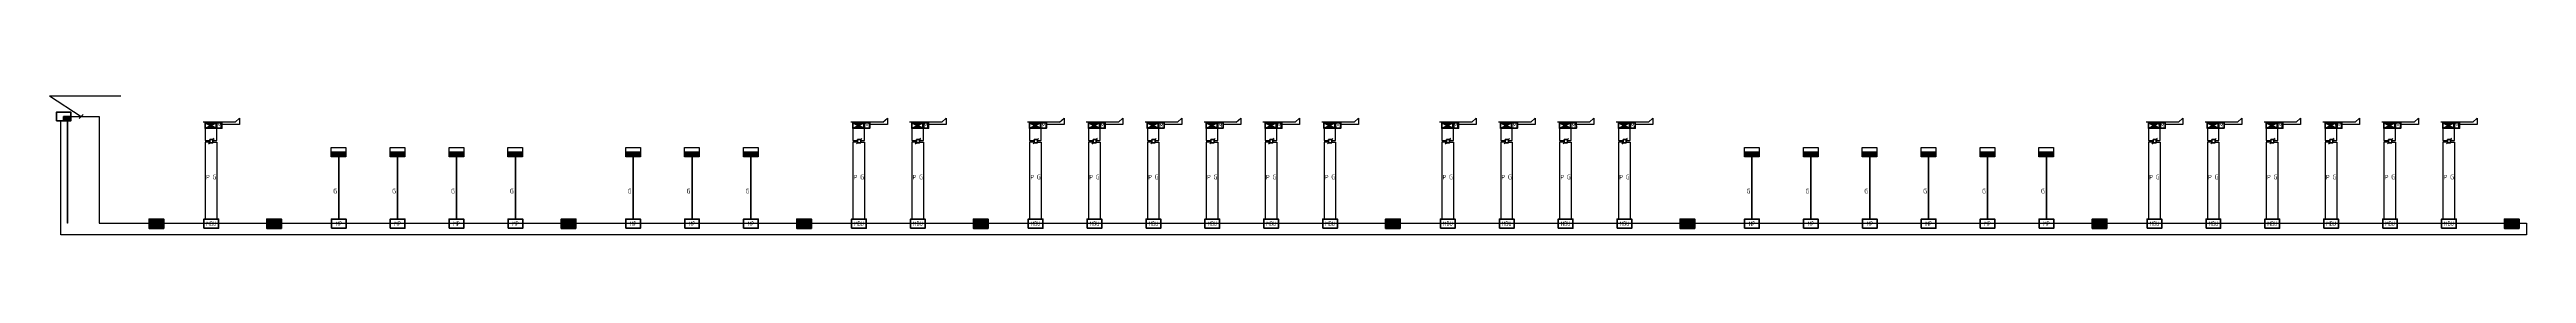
# Model space of a CAD drawing. Header units: millimetres. Extents: x 127230 to 906013, y -355313 to -209225.
# Drawn here: x 582890 to 718220, y -347762 to -339758 of the extents above; entities that cross this region are included whole.
import ezdxf
from ezdxf.enums import TextEntityAlignment as Align

# ---------------------------------------------------------------- set-up
doc = ezdxf.new("R2018")
doc.units = ezdxf.units.MM
doc.linetypes.add('Cплошная', pattern=[0])
for name, color, linetype, lineweight in [('14', 250, 'Continuous', 0), ('Адресация СПС', 7, 'Continuous', 25), ('АТ_ПС_ИП_025', 1, 'Continuous', 25), ('АТ_ПС_ППКП_025', 5, 'Continuous', 25), ('АТ_ПС_Текст_025', 7, 'Continuous', 25), ('АТ_ПС_Трасса_100', 1, 'Continuous', 100)]:
    doc.layers.add(name, color=color, linetype=linetype, lineweight=lineweight)
doc.layers.add('ПС2', color=230, linetype='Continuous')
doc.styles.add('GLE_OASR_TextStyle', font='GOST2304A.ttf')
doc.styles.add('GOST 2.304 type A', font='GOST2304A.ttf', dxfattribs={"width": 0.9, "height": 250})
doc.styles.get("Standard").update_dxf_attribs({"font": 'gost_0.ttf'})
doc.styles.add('ГОСТ 2.304', font='CS_Gost2304.shx', dxfattribs={"width": 0.8})

# ---------------------------------------------------------------- blocks, each defined once
blk = doc.blocks.new('*U49')
at = {"linetype": 'Continuous', "lineweight": 25}
blk.add_wipeout([(-1.5, -1.5), (-1.5, 1.5), (1.5, 1.5), (1.5, -1.5)], dxfattribs=at)
at = {"color": 0, "linetype": 'Continuous', "lineweight": -2}
for p, q in [((1.5, 1.5), (2.6, 2.6)), ((-1.5, -1.5), (-2.6, -2.6))]:
    blk.add_line(p, q, dxfattribs=at)
blk.add_lwpolyline([(-1.5, 1.5), (1.5, 1.5), (1.5, -1.5), (-1.5, -1.5)], close=True, dxfattribs=at)
blk = doc.blocks.new('*U52')
at = {"linetype": 'Continuous', "lineweight": -2}
h = blk.add_hatch(color=0, dxfattribs=at)
h.dxf.hatch_style = 1
h.paths.add_polyline_path([(-6, 3), (-3, 1.5), (0, 3)])
h.paths.add_polyline_path([(-3, 1.5), (-6, 0), (0, 0), (0, 0)])
at = {"color": 0, "linetype": 'Continuous', "lineweight": -2}
for p, q in [((-6, 0), (-6, 3)), ((0, 3), (-6, 3)), ((-6, 3), (0, 0)), ((-6, 0), (0, 3)), ((0, 0), (0, 3)), ((0, 1.5), (0.2, 1.5)), ((-6, 0), (0, 0))]:
    blk.add_line(p, q, dxfattribs=at)
blk.add_lwpolyline([(0.2, 3), (3.2, 3), (3.2, 0), (0.2, 0)], close=True, dxfattribs=at)
at = {"color": 0, "linetype": 'Continuous', "lineweight": -2, "style": 'GLE_OASR_TextStyle'}
blk.add_text('М', height=2.5, dxfattribs=at).set_placement((1.7, 1.5), align=Align.MIDDLE_CENTER)
blk = doc.blocks.new('*U51')
at = {"color": 0, "linetype": 'Continuous', "lineweight": -2}
blk.add_lwpolyline([(-8, 0), (0, 0), (0, 5), (-8, 5)], close=True, dxfattribs=at)
at = {"color": 0, "linetype": 'Continuous', "lineweight": -2, "style": 'ГОСТ 2.304', "width": 0.8, "flags": 4}
blk.add_attdef('НАДПИСЬ', text='', height=2.5, dxfattribs=at).set_placement((-4, 2.5), align=Align.MIDDLE_CENTER)
blk = doc.blocks.new('*U108')
at = {"color": 0, "lineweight": 0}
blk.add_wipeout([(-2.4, 2.1), (-20, 2.1), (-20, -2.2), (-2.4, -2.2)], dxfattribs=at)
at = {"color": 0, "linetype": 'Cплошная', "lineweight": 25}
for q in [(0, 0), (-20, -2.2)]:
    blk.add_line((-2.4, -2.2), q, dxfattribs=at)
at = {"color": 0, "lineweight": 30, "flags": 104}
blk.add_attdef('ТЕКСТ1', text='', height=2.5, dxfattribs=at).set_placement((-3.3, 1), align=Align.TOP_RIGHT)
blk = doc.blocks.new('бриз')
at = {"lineweight": 50, "ltscale": 100, "true_color": 0xffffff}
h = blk.add_hatch(color=7, dxfattribs=at)
h.dxf.hatch_style = 1
h.paths.add_polyline_path([(-139304, -374795), (-140104, -374795), (-140104, -375295), (-139304, -375295)])
at = {"layer": 'Адресация СПС', "color": 1, "lineweight": 50, "ltscale": 100}
blk.add_lwpolyline([(-139304, -375295), (-140104, -375295), (-140104, -374795), (-139304, -374795)], close=True, dxfattribs=at)
at = {"layer": 'Адресация СПС', "color": 1, "lineweight": 50, "ltscale": 100, "style": 'GOST 2.304 type A', "width": 0.9}
blk.add_text('BZ', height=250, dxfattribs=at).set_placement((-139696, -375046), align=Align.MIDDLE_CENTER)
blk = doc.blocks.new('*U59')
at = {"color": 0, "linetype": 'Continuous', "lineweight": -2}
blk.add_lwpolyline([(-8, 0), (0, 0), (0, 5), (-8, 5)], close=True, dxfattribs=at)
at = {"color": 0, "linetype": 'Continuous', "lineweight": -2, "style": 'ГОСТ 2.304', "width": 0.8, "flags": 4}
blk.add_attdef('НАДПИСЬ', text='', height=2.5, dxfattribs=at).set_placement((-4, 2.5), align=Align.MIDDLE_CENTER)
blk = doc.blocks.new('*U61')
at = {"linetype": 'Continuous', "lineweight": -2, "ltscale": 100}
h = blk.add_hatch(color=0, dxfattribs=at)
h.dxf.hatch_style = 1
h.paths.add_polyline_path([(0, 0), (0, 2.5), (-8, 2.5), (-8, 0)])
at = {"color": 0, "linetype": 'Continuous', "lineweight": -2, "ltscale": 100}
blk.add_line((0, 2.5), (-8, 2.5), dxfattribs=at)
at = {"color": 0, "linetype": 'Continuous', "lineweight": -2}
blk.add_lwpolyline([(-8, 0), (-8, 5), (0, 5), (0, 0)], close=True, dxfattribs=at)
blk = doc.blocks.new('*U53')
at = {"color": 0, "lineweight": 30, "width": 1.001, "flags": 104}
blk.add_attdef('ТЕКСТ1', text='', height=2.5, dxfattribs=at).set_placement((0.5, 3.3), align=Align.TOP_LEFT)
at = {"color": 0, "lineweight": 0}
blk.add_wipeout([(0, 4.3), (16, 4.3), (16, 0), (0, 0)], dxfattribs=at)
blk = doc.blocks.new('*U67')
at = {"linetype": 'Continuous', "lineweight": -2}
blk.add_hatch(color=0, dxfattribs=at).paths.add_polyline_path([(-4, 2.5), (-4, 0), (0, 0), (0, 2.5)])
at = {"color": 0, "linetype": 'Continuous', "lineweight": -2}
for points in [[(-8, 0), (-8, 5), (0, 5), (0, 0)], [(-4, 2.5), (-4, 0), (0, 0), (0, 2.5)]]:
    blk.add_lwpolyline(points, close=True, dxfattribs=at)
blk = doc.blocks.new('*U143')
at = {"color": 0}
blk.add_line((1.1, 1.1), (-1.1, -1.1), dxfattribs=at)
at = {"color": 0, "lineweight": 0}
blk.add_wipeout([(-17.3, 15.5), (21.7, 15.5), (21.7, 11.2), (-17.3, 11.2)], dxfattribs=at)
at = {"color": 0, "linetype": 'Cплошная', "lineweight": 25}
for q in [(21.7, 11.2), (0, 0)]:
    blk.add_line((-17.3, 11.2), q, dxfattribs=at)
at = {"color": 0, "lineweight": 30, "flags": 104}
blk.add_attdef('ТЕКСТ1', text='', height=2.5, dxfattribs=at).set_placement((-16.4, 14.5), align=Align.TOP_LEFT)

msp = doc.modelspace()

# ---------------------------------------------------------------- linework, layer by layer
at = {"layer": '14', "color": 6, "lineweight": 25}
for points in [[(591395, -341958), (591395, -342608), (591647, -342608)], [(626785, -341958), (626785, -342608), (627037, -342608)], [(630003, -341958), (630003, -342608), (630255, -342608)], [(636437, -341958), (636437, -342608), (636689, -342608)], [(639655, -341958), (639655, -342608), (639907, -342608)], [(642872, -341958), (642872, -342608), (643124, -342608)], [(646089, -341958), (646089, -342608), (646341, -342608)], [(649307, -341958), (649307, -342608), (649559, -342608)], [(652524, -341958), (652524, -342608), (652776, -342608)], [(658959, -341958), (658959, -342608), (659211, -342608)], [(662176, -341958), (662176, -342608), (662428, -342608)], [(665393, -341958), (665393, -342608), (665645, -342608)], [(668611, -341958), (668611, -342608), (668863, -342608)], [(697567, -341958), (697567, -342608), (697819, -342608)], [(700784, -341958), (700784, -342608), (701036, -342608)], [(704001, -341958), (704001, -342608), (704253, -342608)], [(707219, -341958), (707219, -342608), (707471, -342608)], [(710436, -341958), (710436, -342608), (710688, -342608)], [(713653, -341958), (713653, -342608), (713905, -342608)]]:
    msp.add_lwpolyline(points, dxfattribs=at)
at = {"layer": 'АТ_ПС_Трасса_100', "color": 3, "linetype": 'Cплошная', "lineweight": 40, "transparency": 33554687}
msp.add_lwpolyline([(583870, -341599), (583870, -347112), (583870, -347112)], dxfattribs=at)
at = {"layer": 'АТ_ПС_Трасса_100', "color": 92, "lineweight": 25, "ltscale": 100}
for points in [[(591819, -342608), (592027, -342608), (592027, -341959)], [(627210, -342608), (627418, -342608), (627418, -341959)], [(630427, -342608), (630635, -342608), (630635, -341959)], [(636862, -342608), (637070, -342608), (637070, -341959)], [(640079, -342608), (640287, -342608), (640287, -341959)], [(643296, -342608), (643505, -342608), (643505, -341959)], [(646514, -342608), (646722, -342608), (646722, -341959)], [(649731, -342608), (649939, -342608), (649939, -341959)], [(652948, -342608), (653157, -342608), (653157, -341959)], [(659383, -342608), (659591, -342608), (659591, -341959)], [(662600, -342608), (662809, -342608), (662809, -341959)], [(665818, -342608), (666026, -342608), (666026, -341959)], [(669035, -342608), (669243, -342608), (669243, -341959)], [(697991, -342608), (698199, -342608), (698199, -341959)], [(701208, -342608), (701417, -342608), (701417, -341959)], [(704426, -342608), (704634, -342608), (704634, -341959)], [(707643, -342608), (707851, -342608), (707851, -341959)], [(710860, -342608), (711069, -342608), (711069, -341959)], [(714078, -342608), (714286, -342608), (714286, -341959)], [(591819, -342715), (592027, -342715), (592027, -346902)], [(627210, -342715), (627418, -342715), (627418, -346902)], [(630427, -342715), (630635, -342715), (630635, -346902)], [(636862, -342715), (637070, -342715), (637070, -346902)], [(640079, -342715), (640287, -342715), (640287, -346902)], [(643296, -342715), (643505, -342715), (643505, -346902)], [(646514, -342715), (646722, -342715), (646722, -346902)], [(649731, -342715), (649939, -342715), (649939, -346902)], [(652948, -342715), (653157, -342715), (653157, -346902)], [(659383, -342715), (659591, -342715), (659591, -346902)], [(662600, -342715), (662809, -342715), (662809, -346902)], [(665818, -342715), (666026, -342715), (666026, -346902)], [(669035, -342715), (669243, -342715), (669243, -346902)], [(697991, -342715), (698199, -342715), (698199, -346902)], [(701208, -342715), (701417, -342715), (701417, -346902)], [(704426, -342715), (704634, -342715), (704634, -346902)], [(707643, -342715), (707851, -342715), (707851, -346902)], [(710860, -342715), (711069, -342715), (711069, -346902)], [(714078, -342715), (714286, -342715), (714286, -346902)]]:
    msp.add_lwpolyline(points, dxfattribs=at)
at = {"layer": 'АТ_ПС_Трасса_100', "color": 6, "lineweight": 25, "ltscale": 100}
for points in [[(591647, -342715), (591395, -342715), (591395, -346902)], [(627037, -342715), (626785, -342715), (626785, -346902)], [(630255, -342715), (630003, -342715), (630003, -346902)], [(636689, -342715), (636437, -342715), (636437, -346902)], [(639907, -342715), (639655, -342715), (639655, -346902)], [(643124, -342715), (642872, -342715), (642872, -346902)], [(646341, -342715), (646089, -342715), (646089, -346902)], [(649559, -342715), (649307, -342715), (649307, -346902)], [(652776, -342715), (652524, -342715), (652524, -346902)], [(659211, -342715), (658959, -342715), (658959, -346902)], [(662428, -342715), (662176, -342715), (662176, -346902)], [(665645, -342715), (665393, -342715), (665393, -346902)], [(668863, -342715), (668611, -342715), (668611, -346902)], [(697819, -342715), (697567, -342715), (697567, -346902)], [(701036, -342715), (700784, -342715), (700784, -346902)], [(704253, -342715), (704001, -342715), (704001, -346902)], [(707471, -342715), (707219, -342715), (707219, -346902)], [(710688, -342715), (710436, -342715), (710436, -346902)], [(713905, -342715), (713653, -342715), (713653, -346902)]]:
    msp.add_lwpolyline(points, dxfattribs=at)

# ---------------------------------------------------------------- block references
at = {"layer": 'Адресация СПС', "color": 7, "lineweight": 50}
for p in [(728430, 27894), (734865, 27894), (750952, 27894), (763821, 27894), (773473, 27894), (795994, 27894), (812081, 27894), (834602, 27894), (857124, 27894)]:
    msp.add_blockref('бриз', p, dxfattribs=at)
at = {"layer": 'АТ_ПС_ППКП_025', "color": 1, "linetype": 'Continuous', "lineweight": 50, "xscale": 96.35147301660591, "yscale": 96.35147301660591, "zscale": 96.35147301660591}
msp.add_blockref('*U67', (584045, -341548), dxfattribs=at)

# ---------------------------------------------------------------- texts
at = {"layer": 'АТ_ПС_Текст_025', "char_height": 250, "attachment_point": 5, "style": 'GLE_OASR_TextStyle'}
for s, insert in [('P', (591541, -344612)), ('G', (591896, -344604)), ('P', (626932, -344612)), ('G', (627287, -344604)), ('P', (630149, -344612)), ('G', (630504, -344604)), ('P', (636584, -344612)), ('G', (636939, -344604)), ('P', (639801, -344612)), ('G', (640156, -344604)), ('P', (643018, -344612)), ('G', (643374, -344604)), ('P', (646236, -344612)), ('G', (646591, -344604)), ('P', (649453, -344612)), ('G', (649808, -344604)), ('P', (652670, -344612)), ('G', (653026, -344604)), ('P', (659105, -344612)), ('G', (659460, -344604)), ('P', (662322, -344612)), ('G', (662678, -344604)), ('P', (665540, -344612)), ('G', (665895, -344604)), ('P', (668757, -344612)), ('G', (669112, -344604)), ('P', (697713, -344612)), ('G', (698068, -344604)), ('P', (700930, -344612)), ('G', (701286, -344604)), ('P', (704148, -344612)), ('G', (704503, -344604)), ('P', (707365, -344612)), ('G', (707720, -344604)), ('P', (710582, -344612)), ('G', (710938, -344604)), ('P', (713800, -344612)), ('G', (714155, -344604)), ('G', (598495, -345370)), ('G', (601712, -345370)), ('G', (604930, -345370)), ('G', (608147, -345370)), ('G', (614582, -345370)), ('G', (617799, -345370)), ('G', (621016, -345370)), ('G', (675711, -345370)), ('G', (678928, -345370)), ('G', (682146, -345370)), ('G', (685363, -345370)), ('G', (688580, -345370)), ('G', (691798, -345370))]:
    msp.add_mtext_dynamic_manual_height_columns(s, width=1237.88, gutter_width=12.5, heights=[0], dxfattribs=dict(at, insert=insert))

# ---------------------------------------------------------------- wipeouts: each hides what was drawn before it
at = {"lineweight": 25}
for points in [[(598288, -346902), (599088, -346902), (599088, -347402), (598288, -347402)], [(601506, -346902), (602306, -346902), (602306, -347402), (601506, -347402)], [(604723, -346902), (605523, -346902), (605523, -347402), (604723, -347402)], [(607940, -346902), (608740, -346902), (608740, -347402), (607940, -347402)], [(614375, -346902), (615175, -346902), (615175, -347402), (614375, -347402)], [(617592, -346902), (618392, -346902), (618392, -347402), (617592, -347402)], [(620810, -346902), (621610, -346902), (621610, -347402), (620810, -347402)], [(675504, -346902), (676304, -346902), (676304, -347402), (675504, -347402)], [(678722, -346902), (679522, -346902), (679522, -347402), (678722, -347402)], [(681939, -346902), (682739, -346902), (682739, -347402), (681939, -347402)], [(685156, -346902), (685956, -346902), (685956, -347402), (685156, -347402)], [(688374, -346902), (689174, -346902), (689174, -347402), (688374, -347402)], [(691591, -346902), (692391, -346902), (692391, -347402), (691591, -347402)]]:
    msp.add_wipeout(points, dxfattribs=at).dxf.layer = 'АТ_ПС_Трасса_100'

# ---------------------------------------------------------------- next in the draw order: linework, layer by layer
at = {"layer": 'АТ_ПС_Трасса_100', "color": 3, "linetype": 'Cплошная', "lineweight": 40, "transparency": 33554687}
for points in [[(598688, -346902), (598688, -343500)], [(601906, -346902), (601906, -343500)], [(605123, -346902), (605123, -343500)], [(608340, -346902), (608340, -343500)], [(614775, -346902), (614775, -343500)], [(617992, -346902), (617992, -343500)], [(621210, -346902), (621210, -343500)], [(675904, -346902), (675904, -343500)], [(679122, -346902), (679122, -343500)], [(682339, -346902), (682339, -343500)], [(685556, -346902), (685556, -343500)], [(688774, -346902), (688774, -343500)], [(691991, -346902), (691991, -343500)]]:
    msp.add_lwpolyline(points, dxfattribs=at)

# ---------------------------------------------------------------- next in the draw order: block references
at = {"layer": 'АТ_ПС_ИП_025', "lineweight": 50, "xscale": 57.51779866433964, "yscale": 57.51779866433964, "zscale": 57.51779866433964}
for p in [(591733, -342657), (627124, -342657), (630341, -342657), (636776, -342657), (639993, -342657), (643210, -342657), (646428, -342657), (649645, -342657), (652862, -342657), (659297, -342657), (662514, -342657), (665732, -342657), (668949, -342657), (697905, -342657), (701122, -342657), (704340, -342657), (707557, -342657), (710774, -342657), (713992, -342657)]:
    msp.add_blockref('*U49', p, dxfattribs=at)
at = {"layer": 'АТ_ПС_ИП_025', "lineweight": 50, "transparency": 33554687}
ref = msp.add_blockref('*U59', (599088, -347398), dxfattribs=dict(at, xscale=100, yscale=100, zscale=100))
ref.add_attrib('НАДПИСЬ', 'МР', dxfattribs={"layer": '0', "color": 0, "linetype": 'Continuous', "lineweight": -2, "height": 250, "style": 'ГОСТ 2.304', "width": 0.8}).set_placement((598688, -347152), align=Align.MIDDLE_CENTER)
ref = msp.add_blockref('*U59', (602305, -347398), dxfattribs=dict(at, xscale=100, yscale=100, zscale=100))
ref.add_attrib('НАДПИСЬ', 'МР', dxfattribs={"layer": '0', "color": 0, "linetype": 'Continuous', "lineweight": -2, "height": 250, "style": 'ГОСТ 2.304', "width": 0.8}).set_placement((601906, -347152), align=Align.MIDDLE_CENTER)
ref = msp.add_blockref('*U59', (605523, -347398), dxfattribs=dict(at, xscale=100, yscale=100, zscale=100))
ref.add_attrib('НАДПИСЬ', 'МР', dxfattribs={"layer": '0', "color": 0, "linetype": 'Continuous', "lineweight": -2, "height": 250, "style": 'ГОСТ 2.304', "width": 0.8}).set_placement((605123, -347152), align=Align.MIDDLE_CENTER)
ref = msp.add_blockref('*U59', (608740, -347398), dxfattribs=dict(at, xscale=100, yscale=100, zscale=100))
ref.add_attrib('НАДПИСЬ', 'МР', dxfattribs={"layer": '0', "color": 0, "linetype": 'Continuous', "lineweight": -2, "height": 250, "style": 'ГОСТ 2.304', "width": 0.8}).set_placement((608340, -347152), align=Align.MIDDLE_CENTER)
ref = msp.add_blockref('*U59', (615175, -347398), dxfattribs=dict(at, xscale=100, yscale=100, zscale=100))
ref.add_attrib('НАДПИСЬ', 'МР', dxfattribs={"layer": '0', "color": 0, "linetype": 'Continuous', "lineweight": -2, "height": 250, "style": 'ГОСТ 2.304', "width": 0.8}).set_placement((614775, -347152), align=Align.MIDDLE_CENTER)
ref = msp.add_blockref('*U59', (618392, -347398), dxfattribs=dict(at, xscale=100, yscale=100, zscale=100))
ref.add_attrib('НАДПИСЬ', 'МР', dxfattribs={"layer": '0', "color": 0, "linetype": 'Continuous', "lineweight": -2, "height": 250, "style": 'ГОСТ 2.304', "width": 0.8}).set_placement((617992, -347152), align=Align.MIDDLE_CENTER)
ref = msp.add_blockref('*U59', (621609, -347398), dxfattribs=dict(at, xscale=100, yscale=100, zscale=100))
ref.add_attrib('НАДПИСЬ', 'МР', dxfattribs={"layer": '0', "color": 0, "linetype": 'Continuous', "lineweight": -2, "height": 250, "style": 'ГОСТ 2.304', "width": 0.8}).set_placement((621210, -347152), align=Align.MIDDLE_CENTER)
ref = msp.add_blockref('*U59', (676304, -347398), dxfattribs=dict(at, xscale=100, yscale=100, zscale=100))
ref.add_attrib('НАДПИСЬ', 'МР', dxfattribs={"layer": '0', "color": 0, "linetype": 'Continuous', "lineweight": -2, "height": 250, "style": 'ГОСТ 2.304', "width": 0.8}).set_placement((675904, -347152), align=Align.MIDDLE_CENTER)
ref = msp.add_blockref('*U59', (679521, -347398), dxfattribs=dict(at, xscale=100, yscale=100, zscale=100))
ref.add_attrib('НАДПИСЬ', 'МР', dxfattribs={"layer": '0', "color": 0, "linetype": 'Continuous', "lineweight": -2, "height": 250, "style": 'ГОСТ 2.304', "width": 0.8}).set_placement((679122, -347152), align=Align.MIDDLE_CENTER)
ref = msp.add_blockref('*U59', (682739, -347398), dxfattribs=dict(at, xscale=100, yscale=100, zscale=100))
ref.add_attrib('НАДПИСЬ', 'МР', dxfattribs={"layer": '0', "color": 0, "linetype": 'Continuous', "lineweight": -2, "height": 250, "style": 'ГОСТ 2.304', "width": 0.8}).set_placement((682339, -347152), align=Align.MIDDLE_CENTER)
ref = msp.add_blockref('*U59', (685956, -347398), dxfattribs=dict(at, xscale=100, yscale=100, zscale=100))
ref.add_attrib('НАДПИСЬ', 'МР', dxfattribs={"layer": '0', "color": 0, "linetype": 'Continuous', "lineweight": -2, "height": 250, "style": 'ГОСТ 2.304', "width": 0.8}).set_placement((685556, -347152), align=Align.MIDDLE_CENTER)
ref = msp.add_blockref('*U59', (689173, -347398), dxfattribs=dict(at, xscale=100, yscale=100, zscale=100))
ref.add_attrib('НАДПИСЬ', 'МР', dxfattribs={"layer": '0', "color": 0, "linetype": 'Continuous', "lineweight": -2, "height": 250, "style": 'ГОСТ 2.304', "width": 0.8}).set_placement((688774, -347152), align=Align.MIDDLE_CENTER)
ref = msp.add_blockref('*U59', (692391, -347398), dxfattribs=dict(at, xscale=100, yscale=100, zscale=100))
ref.add_attrib('НАДПИСЬ', 'МР', dxfattribs={"layer": '0', "color": 0, "linetype": 'Continuous', "lineweight": -2, "height": 250, "style": 'ГОСТ 2.304', "width": 0.8}).set_placement((691991, -347152), align=Align.MIDDLE_CENTER)
at = {"layer": 'АТ_ПС_Текст_025', "transparency": 33554636, "xscale": 99.99980000000001, "yscale": 99.99980000000001, "zscale": 99.99980000000001, "rotation": 90}
msp.add_blockref('*U53', (584423, -347514), dxfattribs=at)

# ---------------------------------------------------------------- next in the draw order: wipeouts: each hides what was drawn before it
at = {"lineweight": 25}
for points in [[(591323, -346902), (592123, -346902), (592123, -347402), (591323, -347402)], [(626713, -346902), (627513, -346902), (627513, -347402), (626713, -347402)], [(629931, -346902), (630731, -346902), (630731, -347402), (629931, -347402)], [(636365, -346902), (637165, -346902), (637165, -347402), (636365, -347402)], [(639583, -346902), (640383, -346902), (640383, -347402), (639583, -347402)], [(642800, -346902), (643600, -346902), (643600, -347402), (642800, -347402)], [(646017, -346902), (646817, -346902), (646817, -347402), (646017, -347402)], [(649235, -346902), (650035, -346902), (650035, -347402), (649235, -347402)], [(652452, -346902), (653252, -346902), (653252, -347402), (652452, -347402)], [(658887, -346902), (659687, -346902), (659687, -347402), (658887, -347402)], [(662104, -346902), (662904, -346902), (662904, -347402), (662104, -347402)], [(665321, -346902), (666121, -346902), (666121, -347402), (665321, -347402)], [(668539, -346902), (669339, -346902), (669339, -347402), (668539, -347402)], [(697495, -346902), (698295, -346902), (698295, -347402), (697495, -347402)], [(700712, -346902), (701512, -346902), (701512, -347402), (700712, -347402)], [(703929, -346902), (704729, -346902), (704729, -347402), (703929, -347402)], [(707147, -346902), (707947, -346902), (707947, -347402), (707147, -347402)], [(710364, -346902), (711164, -346902), (711164, -347402), (710364, -347402)], [(713581, -346902), (714381, -346902), (714381, -347402), (713581, -347402)]]:
    msp.add_wipeout(points, dxfattribs=at).dxf.layer = 'АТ_ПС_Трасса_100'

# ---------------------------------------------------------------- next in the draw order: block references
at = {"layer": 'АТ_ПС_ППКП_025', "color": 1, "linetype": 'Continuous', "lineweight": 50}
ref = msp.add_blockref('*U51', (592122, -347398), dxfattribs=dict(at, xscale=100, yscale=100, zscale=100))
ref.add_attrib('НАДПИСЬ', 'MDU', dxfattribs={"layer": '0', "color": 0, "linetype": 'Continuous', "lineweight": -2, "height": 250, "style": 'ГОСТ 2.304', "width": 0.8}).set_placement((591723, -347152), align=Align.MIDDLE_CENTER)
ref = msp.add_blockref('*U51', (627513, -347398), dxfattribs=dict(at, xscale=100, yscale=100, zscale=100))
ref.add_attrib('НАДПИСЬ', 'MDU', dxfattribs={"layer": '0', "color": 0, "linetype": 'Continuous', "lineweight": -2, "height": 250, "style": 'ГОСТ 2.304', "width": 0.8}).set_placement((627113, -347152), align=Align.MIDDLE_CENTER)
ref = msp.add_blockref('*U51', (630730, -347398), dxfattribs=dict(at, xscale=100, yscale=100, zscale=100))
ref.add_attrib('НАДПИСЬ', 'MDU', dxfattribs={"layer": '0', "color": 0, "linetype": 'Continuous', "lineweight": -2, "height": 250, "style": 'ГОСТ 2.304', "width": 0.8}).set_placement((630331, -347152), align=Align.MIDDLE_CENTER)
ref = msp.add_blockref('*U51', (637165, -347398), dxfattribs=dict(at, xscale=100, yscale=100, zscale=100))
ref.add_attrib('НАДПИСЬ', 'MDU', dxfattribs={"layer": '0', "color": 0, "linetype": 'Continuous', "lineweight": -2, "height": 250, "style": 'ГОСТ 2.304', "width": 0.8}).set_placement((636765, -347152), align=Align.MIDDLE_CENTER)
ref = msp.add_blockref('*U51', (640382, -347398), dxfattribs=dict(at, xscale=100, yscale=100, zscale=100))
ref.add_attrib('НАДПИСЬ', 'MDU', dxfattribs={"layer": '0', "color": 0, "linetype": 'Continuous', "lineweight": -2, "height": 250, "style": 'ГОСТ 2.304', "width": 0.8}).set_placement((639983, -347152), align=Align.MIDDLE_CENTER)
ref = msp.add_blockref('*U51', (643600, -347398), dxfattribs=dict(at, xscale=100, yscale=100, zscale=100))
ref.add_attrib('НАДПИСЬ', 'MDU', dxfattribs={"layer": '0', "color": 0, "linetype": 'Continuous', "lineweight": -2, "height": 250, "style": 'ГОСТ 2.304', "width": 0.8}).set_placement((643200, -347152), align=Align.MIDDLE_CENTER)
ref = msp.add_blockref('*U51', (646817, -347398), dxfattribs=dict(at, xscale=100, yscale=100, zscale=100))
ref.add_attrib('НАДПИСЬ', 'MDU', dxfattribs={"layer": '0', "color": 0, "linetype": 'Continuous', "lineweight": -2, "height": 250, "style": 'ГОСТ 2.304', "width": 0.8}).set_placement((646417, -347152), align=Align.MIDDLE_CENTER)
ref = msp.add_blockref('*U51', (650034, -347398), dxfattribs=dict(at, xscale=100, yscale=100, zscale=100))
ref.add_attrib('НАДПИСЬ', 'MDU', dxfattribs={"layer": '0', "color": 0, "linetype": 'Continuous', "lineweight": -2, "height": 250, "style": 'ГОСТ 2.304', "width": 0.8}).set_placement((649635, -347152), align=Align.MIDDLE_CENTER)
ref = msp.add_blockref('*U51', (653252, -347398), dxfattribs=dict(at, xscale=100, yscale=100, zscale=100))
ref.add_attrib('НАДПИСЬ', 'MDU', dxfattribs={"layer": '0', "color": 0, "linetype": 'Continuous', "lineweight": -2, "height": 250, "style": 'ГОСТ 2.304', "width": 0.8}).set_placement((652852, -347152), align=Align.MIDDLE_CENTER)
ref = msp.add_blockref('*U51', (659686, -347398), dxfattribs=dict(at, xscale=100, yscale=100, zscale=100))
ref.add_attrib('НАДПИСЬ', 'MDU', dxfattribs={"layer": '0', "color": 0, "linetype": 'Continuous', "lineweight": -2, "height": 250, "style": 'ГОСТ 2.304', "width": 0.8}).set_placement((659287, -347152), align=Align.MIDDLE_CENTER)
ref = msp.add_blockref('*U51', (662904, -347398), dxfattribs=dict(at, xscale=100, yscale=100, zscale=100))
ref.add_attrib('НАДПИСЬ', 'MDU', dxfattribs={"layer": '0', "color": 0, "linetype": 'Continuous', "lineweight": -2, "height": 250, "style": 'ГОСТ 2.304', "width": 0.8}).set_placement((662504, -347152), align=Align.MIDDLE_CENTER)
ref = msp.add_blockref('*U51', (666121, -347398), dxfattribs=dict(at, xscale=100, yscale=100, zscale=100))
ref.add_attrib('НАДПИСЬ', 'MDU', dxfattribs={"layer": '0', "color": 0, "linetype": 'Continuous', "lineweight": -2, "height": 250, "style": 'ГОСТ 2.304', "width": 0.8}).set_placement((665721, -347152), align=Align.MIDDLE_CENTER)
ref = msp.add_blockref('*U51', (669338, -347398), dxfattribs=dict(at, xscale=100, yscale=100, zscale=100))
ref.add_attrib('НАДПИСЬ', 'MDU', dxfattribs={"layer": '0', "color": 0, "linetype": 'Continuous', "lineweight": -2, "height": 250, "style": 'ГОСТ 2.304', "width": 0.8}).set_placement((668939, -347152), align=Align.MIDDLE_CENTER)
ref = msp.add_blockref('*U51', (698294, -347398), dxfattribs=dict(at, xscale=100, yscale=100, zscale=100))
ref.add_attrib('НАДПИСЬ', 'MDU', dxfattribs={"layer": '0', "color": 0, "linetype": 'Continuous', "lineweight": -2, "height": 250, "style": 'ГОСТ 2.304', "width": 0.8}).set_placement((697895, -347152), align=Align.MIDDLE_CENTER)
ref = msp.add_blockref('*U51', (701512, -347398), dxfattribs=dict(at, xscale=100, yscale=100, zscale=100))
ref.add_attrib('НАДПИСЬ', 'MDU', dxfattribs={"layer": '0', "color": 0, "linetype": 'Continuous', "lineweight": -2, "height": 250, "style": 'ГОСТ 2.304', "width": 0.8}).set_placement((701112, -347152), align=Align.MIDDLE_CENTER)
ref = msp.add_blockref('*U51', (704729, -347398), dxfattribs=dict(at, xscale=100, yscale=100, zscale=100))
ref.add_attrib('НАДПИСЬ', 'MDU', dxfattribs={"layer": '0', "color": 0, "linetype": 'Continuous', "lineweight": -2, "height": 250, "style": 'ГОСТ 2.304', "width": 0.8}).set_placement((704329, -347152), align=Align.MIDDLE_CENTER)
ref = msp.add_blockref('*U51', (707946, -347398), dxfattribs=dict(at, xscale=100, yscale=100, zscale=100))
ref.add_attrib('НАДПИСЬ', 'MDU', dxfattribs={"layer": '0', "color": 0, "linetype": 'Continuous', "lineweight": -2, "height": 250, "style": 'ГОСТ 2.304', "width": 0.8}).set_placement((707547, -347152), align=Align.MIDDLE_CENTER)
ref = msp.add_blockref('*U51', (711164, -347398), dxfattribs=dict(at, xscale=100, yscale=100, zscale=100))
ref.add_attrib('НАДПИСЬ', 'MDU', dxfattribs={"layer": '0', "color": 0, "linetype": 'Continuous', "lineweight": -2, "height": 250, "style": 'ГОСТ 2.304', "width": 0.8}).set_placement((710764, -347152), align=Align.MIDDLE_CENTER)
ref = msp.add_blockref('*U51', (714381, -347398), dxfattribs=dict(at, xscale=100, yscale=100, zscale=100))
ref.add_attrib('НАДПИСЬ', 'MDU', dxfattribs={"layer": '0', "color": 0, "linetype": 'Continuous', "lineweight": -2, "height": 250, "style": 'ГОСТ 2.304', "width": 0.8}).set_placement((713981, -347152), align=Align.MIDDLE_CENTER)
at = {"layer": 'ПС2', "color": 5, "lineweight": 50, "transparency": 33554687, "xscale": 100, "yscale": 100, "zscale": 100, "rotation": 0.1250381865928775}
for p in [(591990, -341953), (627381, -341953), (630598, -341953), (637033, -341953), (640250, -341953), (643468, -341953), (646685, -341953), (649902, -341953), (653120, -341953), (659554, -341953), (662772, -341953), (665989, -341953), (669206, -341953), (698162, -341953), (701380, -341953), (704597, -341953), (707814, -341953), (711032, -341953), (714249, -341953)]:
    msp.add_blockref('*U52', p, dxfattribs=at)

# ---------------------------------------------------------------- next in the draw order: wipeouts: each hides what was drawn before it
at = {"lineweight": 25}
for points in [[(598283, -342997), (599083, -342997), (599083, -343497), (598283, -343497)], [(601501, -342997), (602301, -342997), (602301, -343497), (601501, -343497)], [(604718, -342997), (605518, -342997), (605518, -343497), (604718, -343497)], [(607935, -342997), (608735, -342997), (608735, -343497), (607935, -343497)], [(614370, -342997), (615170, -342997), (615170, -343497), (614370, -343497)], [(617587, -342997), (618387, -342997), (618387, -343497), (617587, -343497)], [(620805, -342997), (621605, -342997), (621605, -343497), (620805, -343497)], [(675499, -342997), (676299, -342997), (676299, -343497), (675499, -343497)], [(678717, -342997), (679517, -342997), (679517, -343497), (678717, -343497)], [(681934, -342997), (682734, -342997), (682734, -343497), (681934, -343497)], [(685151, -342997), (685951, -342997), (685951, -343497), (685151, -343497)], [(688369, -342997), (689169, -342997), (689169, -343497), (688369, -343497)], [(691586, -342997), (692386, -342997), (692386, -343497), (691586, -343497)]]:
    msp.add_wipeout(points, dxfattribs=at).dxf.layer = 'АТ_ПС_Трасса_100'

# ---------------------------------------------------------------- next in the draw order: block references
at = {"layer": 'АТ_ПС_ИП_025', "color": 5, "transparency": 33554687, "xscale": 100, "yscale": 100, "zscale": 100}
for p in [(599083, -343497), (602301, -343497), (605518, -343497), (608735, -343497), (615170, -343497), (618387, -343497), (621605, -343497), (676299, -343497), (679517, -343497), (682734, -343497), (685951, -343497), (689169, -343497), (692386, -343497)]:
    msp.add_blockref('*U61', p, dxfattribs=at)
at = {"layer": 'АТ_ПС_Текст_025', "linetype": 'Continuous'}
ref = msp.add_blockref('*U108', (593275, -341391), dxfattribs=dict(at, xscale=100, yscale=100, zscale=100))
lines = msp.add_mtext('230 В AC*** ', dxfattribs={"layer": '0', "color": 0, "insert": (592944, -341287), "char_height": 2.5, "attachment_point": 1})
ref.add_attrib('ТЕКСТ1', '', (592944, -341287), dxfattribs={"flags": 104}).embed_mtext(lines)
ref = msp.add_blockref('*U108', (628665, -341391), dxfattribs=dict(at, xscale=100, yscale=100, zscale=100))
lines = msp.add_mtext('230 В AC*** ', dxfattribs={"layer": '0', "color": 0, "insert": (628334, -341287), "char_height": 2.5, "attachment_point": 1})
ref.add_attrib('ТЕКСТ1', '', (628334, -341287), dxfattribs={"flags": 104}).embed_mtext(lines)
ref = msp.add_blockref('*U108', (631883, -341391), dxfattribs=dict(at, xscale=100, yscale=100, zscale=100))
lines = msp.add_mtext('230 В AC*** ', dxfattribs={"layer": '0', "color": 0, "insert": (631552, -341287), "char_height": 2.5, "attachment_point": 1})
ref.add_attrib('ТЕКСТ1', '', (631552, -341287), dxfattribs={"flags": 104}).embed_mtext(lines)
ref = msp.add_blockref('*U108', (638317, -341391), dxfattribs=dict(at, xscale=100, yscale=100, zscale=100))
lines = msp.add_mtext('230 В AC*** ', dxfattribs={"layer": '0', "color": 0, "insert": (637986, -341287), "char_height": 2.5, "attachment_point": 1})
ref.add_attrib('ТЕКСТ1', '', (637986, -341287), dxfattribs={"flags": 104}).embed_mtext(lines)
ref = msp.add_blockref('*U108', (641535, -341391), dxfattribs=dict(at, xscale=100, yscale=100, zscale=100))
lines = msp.add_mtext('230 В AC*** ', dxfattribs={"layer": '0', "color": 0, "insert": (641204, -341287), "char_height": 2.5, "attachment_point": 1})
ref.add_attrib('ТЕКСТ1', '', (641204, -341287), dxfattribs={"flags": 104}).embed_mtext(lines)
ref = msp.add_blockref('*U108', (644752, -341391), dxfattribs=dict(at, xscale=100, yscale=100, zscale=100))
lines = msp.add_mtext('230 В AC*** ', dxfattribs={"layer": '0', "color": 0, "insert": (644421, -341287), "char_height": 2.5, "attachment_point": 1})
ref.add_attrib('ТЕКСТ1', '', (644421, -341287), dxfattribs={"flags": 104}).embed_mtext(lines)
ref = msp.add_blockref('*U108', (647969, -341391), dxfattribs=dict(at, xscale=100, yscale=100, zscale=100))
lines = msp.add_mtext('230 В AC*** ', dxfattribs={"layer": '0', "color": 0, "insert": (647638, -341287), "char_height": 2.5, "attachment_point": 1})
ref.add_attrib('ТЕКСТ1', '', (647638, -341287), dxfattribs={"flags": 104}).embed_mtext(lines)
ref = msp.add_blockref('*U108', (651187, -341391), dxfattribs=dict(at, xscale=100, yscale=100, zscale=100))
lines = msp.add_mtext('230 В AC*** ', dxfattribs={"layer": '0', "color": 0, "insert": (650856, -341287), "char_height": 2.5, "attachment_point": 1})
ref.add_attrib('ТЕКСТ1', '', (650856, -341287), dxfattribs={"flags": 104}).embed_mtext(lines)
ref = msp.add_blockref('*U108', (654404, -341391), dxfattribs=dict(at, xscale=100, yscale=100, zscale=100))
lines = msp.add_mtext('230 В AC*** ', dxfattribs={"layer": '0', "color": 0, "insert": (654073, -341287), "char_height": 2.5, "attachment_point": 1})
ref.add_attrib('ТЕКСТ1', '', (654073, -341287), dxfattribs={"flags": 104}).embed_mtext(lines)
ref = msp.add_blockref('*U108', (660839, -341391), dxfattribs=dict(at, xscale=100, yscale=100, zscale=100))
lines = msp.add_mtext('230 В AC*** ', dxfattribs={"layer": '0', "color": 0, "insert": (660508, -341287), "char_height": 2.5, "attachment_point": 1})
ref.add_attrib('ТЕКСТ1', '', (660508, -341287), dxfattribs={"flags": 104}).embed_mtext(lines)
ref = msp.add_blockref('*U108', (664056, -341391), dxfattribs=dict(at, xscale=100, yscale=100, zscale=100))
lines = msp.add_mtext('230 В AC*** ', dxfattribs={"layer": '0', "color": 0, "insert": (663725, -341287), "char_height": 2.5, "attachment_point": 1})
ref.add_attrib('ТЕКСТ1', '', (663725, -341287), dxfattribs={"flags": 104}).embed_mtext(lines)
ref = msp.add_blockref('*U108', (667273, -341391), dxfattribs=dict(at, xscale=100, yscale=100, zscale=100))
lines = msp.add_mtext('230 В AC*** ', dxfattribs={"layer": '0', "color": 0, "insert": (666942, -341287), "char_height": 2.5, "attachment_point": 1})
ref.add_attrib('ТЕКСТ1', '', (666942, -341287), dxfattribs={"flags": 104}).embed_mtext(lines)
ref = msp.add_blockref('*U108', (670491, -341391), dxfattribs=dict(at, xscale=100, yscale=100, zscale=100))
lines = msp.add_mtext('230 В AC*** ', dxfattribs={"layer": '0', "color": 0, "insert": (670160, -341287), "char_height": 2.5, "attachment_point": 1})
ref.add_attrib('ТЕКСТ1', '', (670160, -341287), dxfattribs={"flags": 104}).embed_mtext(lines)
ref = msp.add_blockref('*U108', (699447, -341391), dxfattribs=dict(at, xscale=100, yscale=100, zscale=100))
lines = msp.add_mtext('230 В AC*** ', dxfattribs={"layer": '0', "color": 0, "insert": (699116, -341287), "char_height": 2.5, "attachment_point": 1})
ref.add_attrib('ТЕКСТ1', '', (699116, -341287), dxfattribs={"flags": 104}).embed_mtext(lines)
ref = msp.add_blockref('*U108', (702664, -341391), dxfattribs=dict(at, xscale=100, yscale=100, zscale=100))
lines = msp.add_mtext('230 В AC*** ', dxfattribs={"layer": '0', "color": 0, "insert": (702333, -341287), "char_height": 2.5, "attachment_point": 1})
ref.add_attrib('ТЕКСТ1', '', (702333, -341287), dxfattribs={"flags": 104}).embed_mtext(lines)
ref = msp.add_blockref('*U108', (705881, -341391), dxfattribs=dict(at, xscale=100, yscale=100, zscale=100))
lines = msp.add_mtext('230 В AC*** ', dxfattribs={"layer": '0', "color": 0, "insert": (705550, -341287), "char_height": 2.5, "attachment_point": 1})
ref.add_attrib('ТЕКСТ1', '', (705550, -341287), dxfattribs={"flags": 104}).embed_mtext(lines)
ref = msp.add_blockref('*U108', (709099, -341391), dxfattribs=dict(at, xscale=100, yscale=100, zscale=100))
lines = msp.add_mtext('230 В AC*** ', dxfattribs={"layer": '0', "color": 0, "insert": (708768, -341287), "char_height": 2.5, "attachment_point": 1})
ref.add_attrib('ТЕКСТ1', '', (708768, -341287), dxfattribs={"flags": 104}).embed_mtext(lines)
ref = msp.add_blockref('*U108', (712316, -341391), dxfattribs=dict(at, xscale=100, yscale=100, zscale=100))
lines = msp.add_mtext('230 В AC*** ', dxfattribs={"layer": '0', "color": 0, "insert": (711985, -341287), "char_height": 2.5, "attachment_point": 1})
ref.add_attrib('ТЕКСТ1', '', (711985, -341287), dxfattribs={"flags": 104}).embed_mtext(lines)
ref = msp.add_blockref('*U108', (715533, -341391), dxfattribs=dict(at, xscale=100, yscale=100, zscale=100))
lines = msp.add_mtext('230 В AC*** ', dxfattribs={"layer": '0', "color": 0, "insert": (715202, -341287), "char_height": 2.5, "attachment_point": 1})
ref.add_attrib('ТЕКСТ1', '', (715202, -341287), dxfattribs={"flags": 104}).embed_mtext(lines)

# ---------------------------------------------------------------- next in the draw order: linework, layer by layer
at = {"color": 1, "lineweight": 30}
msp.add_lwpolyline([(584045, -341307), (585609, -341307), (585609, -347115), (718220, -347115), (718220, -347762), (583506, -347762), (583506, -341548)], dxfattribs=at)
at = {"layer": '14', "color": 6, "lineweight": 25}
for points in [[(593275, -341391), (593275, -341745), (592308, -341740)], [(628665, -341391), (628665, -341745), (627698, -341740)], [(631883, -341391), (631883, -341745), (630916, -341740)], [(638317, -341391), (638317, -341745), (637350, -341740)], [(641535, -341391), (641535, -341745), (640568, -341740)], [(644752, -341391), (644752, -341745), (643785, -341740)], [(647969, -341391), (647969, -341745), (647002, -341740)], [(651187, -341391), (651187, -341745), (650220, -341740)], [(654404, -341391), (654404, -341745), (653437, -341740)], [(660839, -341391), (660839, -341745), (659872, -341740)], [(664056, -341391), (664056, -341745), (663089, -341740)], [(667273, -341391), (667273, -341745), (666306, -341740)], [(670491, -341391), (670491, -341745), (669524, -341740)], [(699447, -341391), (699447, -341745), (698480, -341740)], [(702664, -341391), (702664, -341745), (701697, -341740)], [(705881, -341391), (705881, -341745), (704914, -341740)], [(709099, -341391), (709099, -341745), (708132, -341740)], [(712316, -341391), (712316, -341745), (711349, -341740)], [(715533, -341391), (715533, -341745), (714566, -341740)]]:
    msp.add_lwpolyline(points, dxfattribs=at)

# ---------------------------------------------------------------- next in the draw order: block references
at = {"layer": 'АТ_ПС_Текст_025', "linetype": 'Continuous'}
ref = msp.add_blockref('*U143', (584623, -341307), dxfattribs=dict(at, xscale=100, yscale=100, zscale=100))
lines = msp.add_mtext('F0-81-030-N-FA-BZ-010-001', dxfattribs={"layer": '0', "color": 0, "insert": (582981, -339861), "char_height": 2.5, "attachment_point": 1})
ref.add_attrib('ТЕКСТ1', '', (582981, -339861), dxfattribs={"flags": 104}).embed_mtext(lines)

doc.saveas('drawing.dxf')
